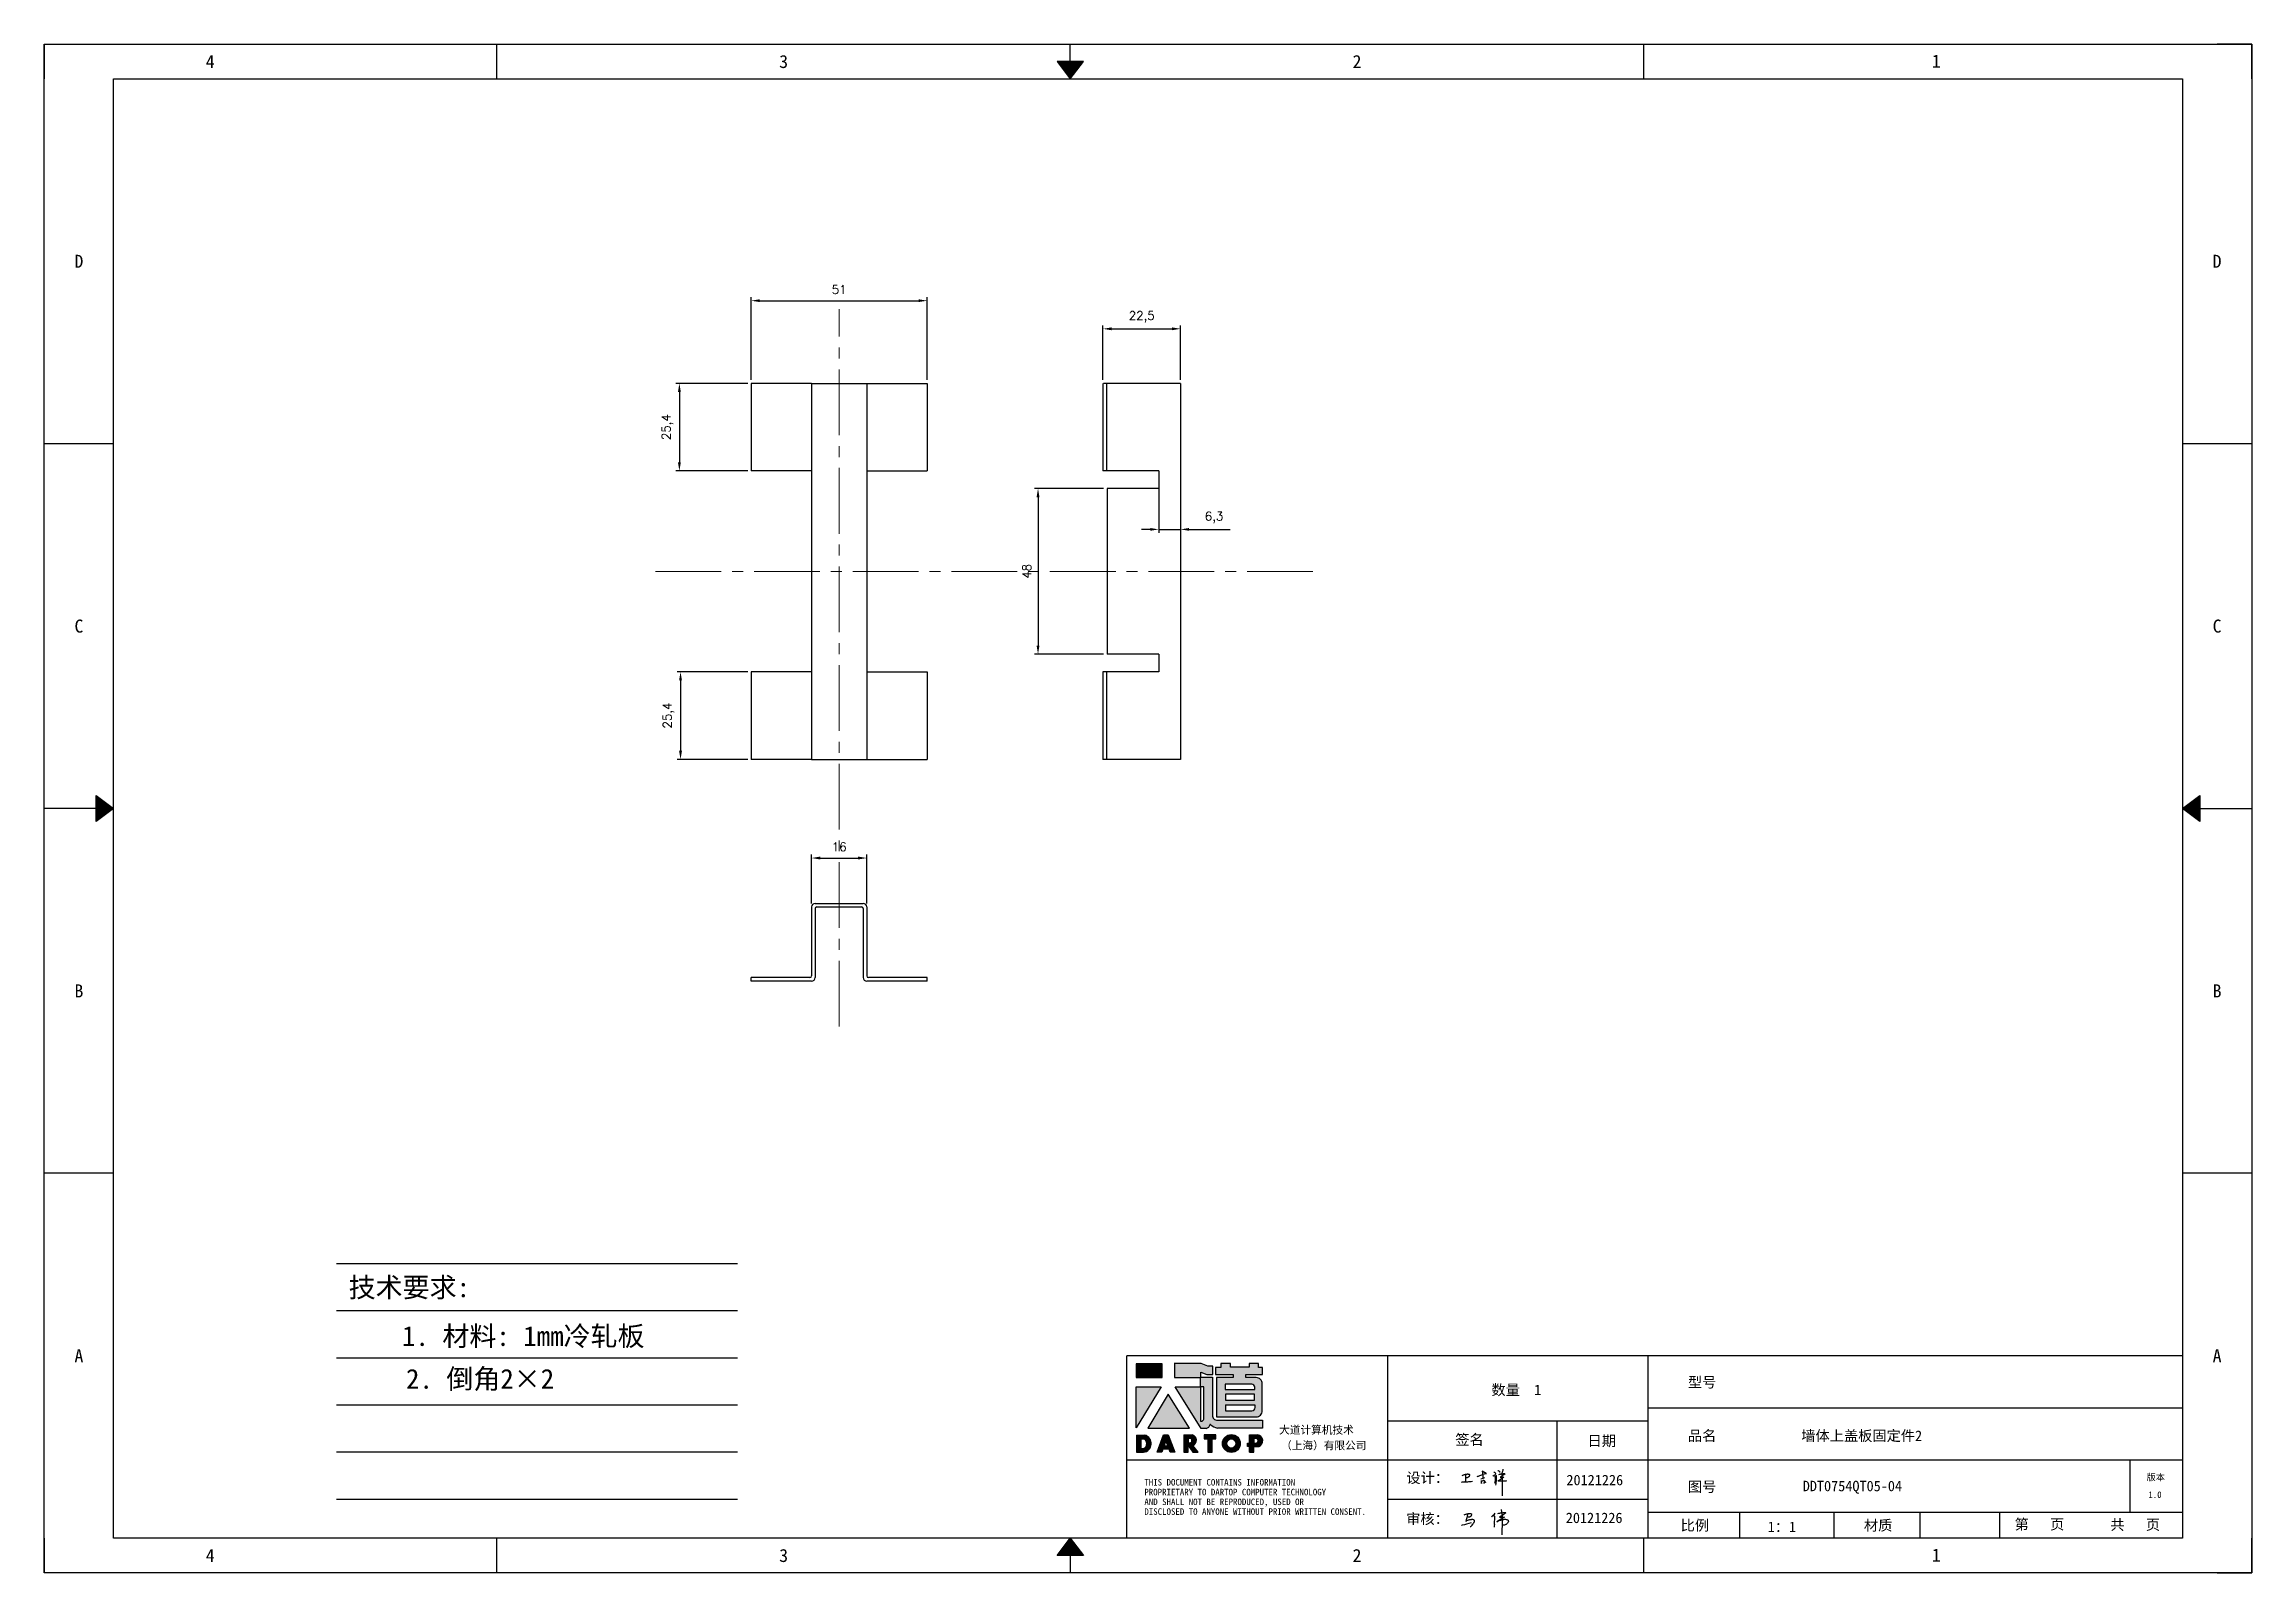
# Model space of a CAD drawing. Header units: millimetres. Extents: x 25928 to 50356, y -44172 to 20163.
# Drawn here: x 36606 to 37246, y -32308 to -31864 of the extents above; entities that cross this region are included whole.
import ezdxf
from ezdxf.enums import TextEntityAlignment as Align

# ---------------------------------------------------------------- set-up
doc = ezdxf.new("R2010")
doc.units = ezdxf.units.MM
doc.linetypes.add('CENTER2', pattern=[28.575, 19.05, -3.175, 3.175, -3.175])
doc.linetypes.add('DOT', pattern=[0.25, 0, -0.25])
doc.layers.add('4', color=7, linetype='Continuous')
doc.layers.add('print', color=30, linetype='Continuous')
doc.layers.add('cen', color=1, linetype='CENTER2', lineweight=9)
doc.layers.add('dim', color=2, linetype='Continuous', lineweight=9)
doc.styles.add('Dartop', font='')
doc.styles.add('HZ', font='')
doc.styles.add('hzHT', font='simhei.ttf')
doc.styles.get("Standard").update_dxf_attribs({"font": 'txt', "bigfont": 'gbcbig.shx'})
doc.styles.get('Dartop').set_extended_font_data('FangSong_GB2312')
doc.styles.get('HZ').set_extended_font_data('SimSun')
doc.dimstyles.new('0.5small', dxfattribs={"dimtxt": 2.5, "dimasz": 2.5, "dimexe": 1, "dimexo": 1, "dimgap": 2, "dimtad": 1, "dimtxsty": 'Standard', "dimcen": 2.5, "dimadec": 0, "dimazin": 0, "dimtfac": 1, "dimtmove": 0, "dimatfit": 3, "dimfxl": 0, "dimarcsym": 0})

msp = doc.modelspace()

# ---------------------------------------------------------------- texts
at = {"color": 0}
for s, height, style, p in [('4', 3.777, 'Dartop', (36654.571, -31869.447)), ('3', 3.777, 'Dartop', (36820.759, -31869.447)), ('2', 3.777, 'Dartop', (36986.947, -31869.447)), ('1', 3.777, 'Dartop', (37154.857, -31869.327)), ('D', 3.777, 'Dartop', (36616.509, -31927.361)), ('D', 3.777, 'Dartop', (37236.23, -31927.361)), ('C', 3.777, 'Dartop', (36616.509, -32033.117)), ('C', 3.777, 'Dartop', (37236.23, -32033.117)), ('B', 3.777, 'Dartop', (36616.509, -32138.873)), ('B', 3.777, 'Dartop', (37236.23, -32138.873)), ('A', 3.777, 'Dartop', (36616.509, -32244.629)), ('A', 3.777, 'Dartop', (37236.23, -32244.629)), ('数量  1', 3.0216, 'hzHT', (37033.124, -32254.534)), ('型号', 3.0216, 'hzHT', (37086.977, -32252.315)), ('签名', 3.0216, 'hzHT', (37019.551, -32268.934)), ('日期', 3.0216, 'hzHT', (37057.892, -32269.306)), ('品名', 3.0216, 'hzHT', (37086.977, -32267.827)), ('墙体上盖板固定件2', 3.0216, 'hzHT', (37133.226, -32267.827)), ('20121226', 3.0216, 'hzHT', (37055.857, -32280.665)), ('图号', 3.0216, 'hzHT', (37086.977, -32282.596)), ('DDT0754QT05-04', 3.0216, 'hzHT', (37130.527, -32282.399)), ('版本', 1.8885, 'hzHT', (37218.458, -32279.859)), ('1.0', 1.8885, 'Dartop', (37218.231, -32284.906)), ('20121226', 3.0216, 'hzHT', (37055.677, -32291.629)), ('比例', 3.0216, 'hzHT', (37084.87, -32293.809)), ('1：1', 3.0216, 'hzHT', (37110.102, -32294.236)), ('材质', 3.0216, 'hzHT', (37137.995, -32293.809)), ('第   页', 3.0216, 'hzHT', (37184.737, -32293.495)), ('共   页', 3.0216, 'hzHT', (37212.493, -32293.606)), ('4', 3.777, 'Dartop', (36654.571, -32302.543)), ('3', 3.777, 'Dartop', (36820.759, -32302.543)), ('2', 3.777, 'Dartop', (36986.947, -32302.543)), ('1', 3.777, 'Dartop', (37154.857, -32302.423))]:
    msp.add_text(s, height=height, dxfattribs=dict(at, style=style)).set_placement(p, align=Align.MIDDLE_CENTER)
at = {"style": 'HZ'}
for s, p in [('技术要求:', (36712.283, -32224.809)), ('      1. 材料: 1mm冷轧板       ', (36747.25, -32238.931)), ('2. 倒角2×2         ', (36750.329, -32251.336))]:
    msp.add_text(s, height=5.733, dxfattribs=at).set_placement(p, align=Align.MIDDLE_CENTER)
at = {"color": 0, "style": 'hzHT'}
for s, height, p in [('THIS DOCUMENT CONTAINS INFORMATION', 1.8885, (36925.319, -32282.267)), ('设计：', 3.0216, (37001.247, -32281.523)), ('AND SHALL NOT BE REPRODUCED, USED OR', 1.8885, (36925.319, -32287.932)), ('PROPRIETARY TO DARTOP COMPUTER TECHNOLOGY', 1.8885, (36925.319, -32285.1)), ('DISCLOSED TO ANYONE WITHOUT PRIOR WRITTEN CONSENT.', 1.8885, (36925.319, -32290.765)), ('审核：', 3.0216, (37001.202, -32293.421))]:
    msp.add_text(s, height=height, dxfattribs=at).set_placement(p)
at = {"layer": '4', "color": 0, "style": 'hzHT'}
for s, p in [('大道计算机技术', (36964.378, -32267.267)), ('（上海）有限公司', (36964.949, -32271.784))]:
    msp.add_text(s, height=2.2662, dxfattribs=at).set_placement(p)

# ---------------------------------------------------------------- blocks, each defined once
blk = doc.blocks.new('*U668')
at = {"color": 254, "linetype": 'Continuous', "extrusion": (0, 0, -1)}
for points in [[(-17, 0.333), (-16.812, 0.25), (-17, 0.5)], [(-17, 0.333), (-17.188, 0.25), (-16.812, 0.25)], [(-17, 0.333), (-17, 0.5), (-17.188, 0.25)]]:
    blk.add_solid(points, dxfattribs=at)
blk = doc.blocks.new('*U667')
at = {"color": 254, "linetype": 'Continuous', "extrusion": (0, 0, -1)}
for points in [[(-33.167, 11), (-33, 11), (-33.25, 11.188)], [(-33.167, 11), (-33.25, 11.188), (-33.25, 10.812)], [(-33.167, 11), (-33.25, 10.812), (-33, 11)]]:
    blk.add_solid(points, dxfattribs=at)
blk = doc.blocks.new('*U669')
at = {"color": 254, "linetype": 'Continuous'}
for points in [[(17, 21.667), (17.188, 21.75), (16.812, 21.75)], [(17, 21.667), (16.812, 21.75), (17, 21.5)], [(17, 21.667), (17, 21.5), (17.188, 21.75)]]:
    blk.add_solid(points, dxfattribs=at)
blk = doc.blocks.new('*U666')
at = {"color": 254, "linetype": 'Continuous', "extrusion": (0, 0, -1)}
for points in [[(-0.833, 11), (-0.75, 10.812), (-0.75, 11.188)], [(-0.833, 11), (-0.75, 11.188), (-1, 11)], [(-0.833, 11), (-1, 11), (-0.75, 10.812)]]:
    blk.add_solid(points, dxfattribs=at)
blk = doc.blocks.new('dadao')
for p, q in [((48, 19.2), (44.9, 10.4)), ((44.9, 10.4), (51.2, 10.4)), ((51.2, 10.4), (48, 19.2))]:
    blk.add_line(p, q)
for points in [[(41.8, 121.6), (41.8, 143.7), (-0.4, 143.7), (-0.4, 121.6), (41.8, 121.6)], [(104.8, 122), (104.8, 130.3), (114.1, 126.3), (124.2, 126.3), (124.2, 139.6), (115.9, 139.6), (105.1, 143.9), (61.5, 143.9)], [(61.7, 144), (61.7, 121.3), (103.9, 121.3)], [(113.4, 38.7), (105.1, 38.7), (63, 106.5), (103.9, 106.5), (103.9, 120.9), (103.9, 121.3)], [(109.7, 53.6), (109.7, 106.2), (104.3, 106.2), (104.3, 50.4), (106.6, 50.4)], [(144.6, 94.4), (144.6, 84.8), (192, 84.8), (192, 94.1), (144.9, 94.1)], [(120.2, 45), (119.5, 45), (119.5, 44.6)], [(0, 28), (0, 0), (11.8, 0)], [(0.1, 28), (14, 28)], [(7.1, 21.8), (7.1, 6.1), (12, 6.1)], [(7.1, 21.8), (11.4, 21.8)], [(76.8, 28.2), (76.8, 0), (84.1, 0), (84.1, 11.1), (91.6, -0.1), (100.3, -0.1), (91.7, 11.1)], [(76.8, 28.2), (90.6, 28.2)], [(84, 22.7), (84, 15.3), (87.2, 15.3)], [(84, 22.7), (87.3, 22.7)], [(183.7, 0), (183.7, 9.6), (180.6, 9.6), (180.6, 14.9), (183.8, 14.9), (183.8, 28.1), (196.1, 28.1), (196.5, 28.1)], [(183.7, 0), (190.9, 0), (190.9, 9.6), (198.8, 9.6)], [(194.9, 22.3), (190.8, 22.3), (190.8, 15), (194.4, 15)]]:
    blk.add_lwpolyline(points)
blk.add_lwpolyline([(137.1, 144.2), (137.1, 137.9), (128.3, 137.9), (128.3, 126.5), (157.3, 126.5), (157.3, 121.5), (130.3, 121.5), (130.3, 57.5), (194.4, 57.5, 0.414214), (204.4, 67.5), (204.4, 111.3, 0.414214), (194.4, 121.3), (177.5, 121.3), (177.5, 126.3), (204.7, 126.3), (204.7, 137.7), (198.2, 137.7), (198.2, 143.9), (183.3, 143.9), (183.3, 138), (153, 138), (153, 144.2), (137.1, 144.2)], format="xyb", close=True)
for points in [[(104.8, 122), (123.4, 122), (123.4, 60, 0.414214), (131.4, 52), (204.8, 52), (204.8, 39.1), (131.7, 39.1)], [(144.3, 110.8), (144.3, 101.8), (192.3, 101.8), (192.3, 105.5, 0.414214), (187.3, 110.5), (144.3, 110.5)], [(144.6, 77), (144.6, 67.5), (187.6, 67.5, 0.414214), (192.6, 72.5), (192.6, 76.4), (144.6, 76.4)]]:
    blk.add_lwpolyline(points, format="xyb")
for points in [[(-0.3, 106.2), (40.4, 106.2), (-0.3, 39.7), (-0.3, 106.2)], [(51.7, 94.1), (18.4, 39.3), (86.2, 39.3)], [(43.8, 28.2), (51.8, 28.2), (62.6, -0.1), (55, -0.1), (53.2, 5), (42.9, 5), (41.1, 0), (33.6, 0)], [(110, 28.1), (110, 21.9), (116, 21.9), (116, -0.1), (123.2, -0.1), (123.2, 22), (129.2, 22), (129.2, 28.1), (110, 28.1)]]:
    blk.add_lwpolyline(points, close=True)
for radius in [14.5, 7.44]:
    blk.add_circle((154.2, 14.2), radius)
for centre, radius, start, end in [((99.2, 60.7), 12.6, 305.6399, 325.969), ((111.6, 46.7), 8.19, 282.9811, 347.6627), ((136, 61.7), 22.9, 226.7358, 259.3209), ((8.5, 13.9), 8.49, 294.2143, 69.7177), ((9.6, 14.2), 14.4, 278.6604, 72.3203), ((86.4, 19), 3.8, 282.527, 76.7196), ((88.6, 19.4), 8.95, 290.6073, 77.2124), ((193.7, 18.7), 3.8, 280.9891, 72.5513), ((195.7, 18.6), 9.51, 288.8959, 85.2442)]:
    blk.add_arc(centre, radius, start, end)
blk = doc.blocks.new('h')
for p, q in [((20768.1, -2360.9), (20773, -2359.1)), ((20769.5, -2366.9), (20769.8, -2370.6)), ((20769.8, -2370.6), (20770.9, -2378)), ((20770.9, -2378), (20771.5, -2370.6)), ((20772.4, -2369.3), (20774.9, -2367.8)), ((20773, -2359.1), (20784.1, -2355.2)), ((20773.3, -2331.8), (20775.3, -2338.7)), ((20789.1, -2340.9), (20773.5, -2331.9)), ((20775.3, -2338.7), (20775.6, -2351.2)), ((20775.6, -2351.2), (20775.5, -2357.3)), ((20782.2, -2369.2), (20780, -2377.1)), ((20780, -2377.1), (20788.3, -2371.3)), ((20780.1, -2366.4), (20780.8, -2366.4)), ((20781.9, -2367.4), (20782.2, -2369.2)), ((20845.7, -2343.5), (20848.4, -2353)), ((20848.9, -2370.3), (20847.9, -2424)), ((20848.4, -2353), (20848.9, -2370.3))]:
    blk.add_line(p, q)
for points in [[(20696.6, -2372.4, 0.002073), (20710.6, -2371.9, 0.016137), (20719.6, -2371.3, 0.008314), (20736.9, -2369.3)], [(20699.1, -2348.2, -0.029745), (20704.6, -2345.4, -0.046842), (20708.4, -2344.2, -0.00919), (20714.3, -2343, -0.018517), (20717.2, -2342.5, -0.037841), (20720.3, -2342.4, -0.039541), (20723.2, -2342.8, -0.149785), (20726, -2344.3, -0.204935), (20726.9, -2346.6, -0.074872), (20726.5, -2348.3, -0.061615), (20725.6, -2350.3, -0.034204), (20723.8, -2352.6, -0.045776), (20722.3, -2354.1, -0.054985), (20720.4, -2355.3, -0.036348), (20717.3, -2356.5, -0.067752), (20715.7, -2356.8, -0.043553), (20713.2, -2356.7)], [(20755, -2351.9, -0.024077), (20759.9, -2350.1, -0.013147), (20768.7, -2346.5, -0.00522), (20775.4, -2344.1, -0.018517), (20777.3, -2343.4, -0.008274), (20786.3, -2341, -0.039541), (20788.3, -2340.8, -0.079216), (20789.4, -2341, -0.204935)], [(20813.5, -2350.1, 0.007348), (20815.9, -2348.7, 0.008421), (20818, -2347.3, 0.009459), (20819.7, -2346.2, -0.016325), (20820.7, -2345.5, -0.173771), (20821.8, -2345.3, -0.085159), (20823.9, -2346, -0.125883), (20826, -2347.9, -0.160659), (20826.6, -2350.1, -0.010447), (20826.5, -2352.3, -0.008247), (20826.2, -2355.1, -0.002698), (20825.3, -2374, 0.001562), (20823.9, -2383.7, 0.016137)], [(20816.8, -2335, -0.053561), (20819.6, -2336.1, -0.075272), (20821.3, -2337.3, -0.005295), (20822.5, -2338.5, -0.009337), (20823.1, -2339.1, -0.026146), (20823.7, -2339.8, -0.016644), (20824.5, -2340.9)], [(20832.1, -2329.2, -0.053561), (20834.9, -2330.3, -0.075272), (20836.7, -2331.5, -0.005295), (20837.8, -2332.6, -0.009337), (20838.5, -2333.3, -0.026146), (20839, -2334, -0.016644), (20839.8, -2335.1)], [(20836, -2343.7, -0.02797), (20842.1, -2342.6, -0.048868), (20845.6, -2342.2, -0.00919), (20851.1, -2341.4, -0.018517), (20853.9, -2341.1, -0.037841), (20856.7, -2341.2, -0.039541), (20859.4, -2341.6, -0.018282), (20840.6, -2354.7, -0.000937)], [(20847.6, -2340.2, 0.021784), (20849.6, -2335.9, 0.028296), (20850.8, -2332.4, 0.008136), (20851.9, -2328.2, 0.028913), (20852.2, -2327, 0.08193), (20852.1, -2325.9, 0.075058), (20851.7, -2324.7, 0.275043)]]:
    blk.add_lwpolyline(points, format="xyb")
for points in [[(20711.3, -2343.5), (20711.3, -2343.5), (20711.5, -2355.8), (20710.7, -2368), (20710.6, -2371.9)], [(20821.5, -2350.6), (20822.4, -2359.2), (20822.2, -2364.9), (20821.7, -2369), (20821.3, -2376.3), (20823.6, -2368.5), (20827.2, -2366.3), (20829.5, -2366.3)], [(20840.6, -2354.7), (20850, -2354.7), (20855, -2354.3), (20845.9, -2361.1), (20840.5, -2364), (20833, -2367.5), (20863.2, -2367.4), (20865.9, -2367.3)]]:
    blk.add_lwpolyline(points)
for centre, radius, start, end in [((20773.7, -2371.2), 2.3, 121.9907, 163.60158), ((20787.5, -2406), 40.3, 100.61827, 108.24823), ((20780.8, -2367.6), 1.15, 9.4675, 90)]:
    blk.add_arc(centre, radius, start, end)
blk = doc.blocks.new('*D740')
at = {"layer": 'Defpoints', "color": 0}
for p in [(36844.86, -32100.35), (36828.86, -32114.52), (36844.86, -32114.52)]:
    blk.add_point(p, dxfattribs=at)
at = {"layer": 'dim', "color": 0, "lineweight": -2}
for p, q in [((36828.86, -32113.52), (36828.86, -32099.35)), ((36831.36, -32100.35), (36842.36, -32100.35)), ((36844.86, -32113.52), (36844.86, -32099.35))]:
    blk.add_line(p, q, dxfattribs=at)
at = {"layer": 'dim', "color": 0}
for points in [[(36831.36, -32099.93), (36831.36, -32100.77), (36828.86, -32100.35)], [(36842.36, -32099.93), (36842.36, -32100.77), (36844.86, -32100.35)]]:
    blk.add_solid(points, dxfattribs=at)
at = {"layer": 'dim', "color": 0, "insert": (36836.86, -32097.1), "char_height": 2.5, "attachment_point": 5}
blk.add_mtext('16', dxfattribs=at)
blk = doc.blocks.new('*D741')
at = {"layer": 'Defpoints', "color": 0}
for p in [(36862.36, -31938.78), (36811.36, -31962.75), (36862.36, -31962.75)]:
    blk.add_point(p, dxfattribs=at)
at = {"layer": 'dim', "color": 0, "lineweight": -2}
for p, q in [((36811.36, -31961.75), (36811.36, -31937.78)), ((36813.86, -31938.78), (36859.86, -31938.78)), ((36862.36, -31961.75), (36862.36, -31937.78))]:
    blk.add_line(p, q, dxfattribs=at)
at = {"layer": 'dim', "color": 0}
for points in [[(36813.86, -31938.36), (36813.86, -31939.19), (36811.36, -31938.78)], [(36859.86, -31938.36), (36859.86, -31939.19), (36862.36, -31938.78)]]:
    blk.add_solid(points, dxfattribs=at)
at = {"layer": 'dim', "color": 0, "insert": (36836.86, -31935.53), "char_height": 2.5, "attachment_point": 5}
blk.add_mtext('51', dxfattribs=at)
blk = doc.blocks.new('*D742')
at = {"layer": 'Defpoints', "color": 0}
for p in [(36811.36, -31962.75), (36790.55, -31988.15), (36811.36, -31988.15)]:
    blk.add_point(p, dxfattribs=at)
at = {"layer": 'dim', "color": 0, "lineweight": -2}
for p, q in [((36810.36, -31962.75), (36789.55, -31962.75)), ((36790.55, -31965.25), (36790.55, -31985.65)), ((36810.36, -31988.15), (36789.55, -31988.15))]:
    blk.add_line(p, q, dxfattribs=at)
at = {"layer": 'dim', "color": 0}
for points in [[(36790.13, -31965.25), (36790.97, -31965.25), (36790.55, -31962.75)], [(36790.13, -31985.65), (36790.97, -31985.65), (36790.55, -31988.15)]]:
    blk.add_solid(points, dxfattribs=at)
at = {"layer": 'dim', "color": 0, "insert": (36787.09, -31975.45), "char_height": 2.5, "attachment_point": 5, "rotation": 90}
blk.add_mtext('25,4', dxfattribs=at)
blk = doc.blocks.new('*D743')
at = {"layer": 'Defpoints', "color": 0}
for p in [(36811.36, -32046.35), (36790.88, -32071.75), (36811.36, -32071.75)]:
    blk.add_point(p, dxfattribs=at)
at = {"layer": 'dim', "color": 0, "lineweight": -2}
for p, q in [((36810.36, -32046.35), (36789.88, -32046.35)), ((36790.88, -32048.85), (36790.88, -32069.25)), ((36810.36, -32071.75), (36789.88, -32071.75))]:
    blk.add_line(p, q, dxfattribs=at)
at = {"layer": 'dim', "color": 0}
for points in [[(36790.46, -32048.85), (36791.3, -32048.85), (36790.88, -32046.35)], [(36790.46, -32069.25), (36791.3, -32069.25), (36790.88, -32071.75)]]:
    blk.add_solid(points, dxfattribs=at)
at = {"layer": 'dim', "color": 0, "insert": (36787.42, -32059.05), "char_height": 2.5, "attachment_point": 5, "rotation": 90}
blk.add_mtext('25,4', dxfattribs=at)
blk = doc.blocks.new('*D744')
at = {"layer": 'Defpoints', "color": 0}
for p in [(36914.5, -31993.25), (36894.5, -32041.25), (36914.5, -32041.25)]:
    blk.add_point(p, dxfattribs=at)
at = {"layer": 'dim', "color": 0, "lineweight": -2}
for p, q in [((36913.5, -31993.25), (36893.5, -31993.25)), ((36894.5, -31995.75), (36894.5, -32038.75)), ((36913.5, -32041.25), (36893.5, -32041.25))]:
    blk.add_line(p, q, dxfattribs=at)
at = {"layer": 'dim', "color": 0}
for points in [[(36894.08, -31995.75), (36894.91, -31995.75), (36894.5, -31993.25)], [(36894.08, -32038.75), (36894.91, -32038.75), (36894.5, -32041.25)]]:
    blk.add_solid(points, dxfattribs=at)
at = {"layer": 'dim', "color": 0, "insert": (36891.25, -32017.25), "char_height": 2.5, "attachment_point": 5, "rotation": 90}
blk.add_mtext('48', dxfattribs=at)
blk = doc.blocks.new('*D745')
at = {"layer": 'Defpoints', "color": 0}
for p in [(36935.8, -31946.94), (36913.3, -31962.75), (36935.8, -31962.75)]:
    blk.add_point(p, dxfattribs=at)
at = {"layer": 'dim', "color": 0, "lineweight": -2}
for p, q in [((36913.3, -31961.75), (36913.3, -31945.94)), ((36915.8, -31946.94), (36933.3, -31946.94)), ((36935.8, -31961.75), (36935.8, -31945.94))]:
    blk.add_line(p, q, dxfattribs=at)
at = {"layer": 'dim', "color": 0}
for points in [[(36915.8, -31946.52), (36915.8, -31947.35), (36913.3, -31946.94)], [(36933.3, -31946.52), (36933.3, -31947.35), (36935.8, -31946.94)]]:
    blk.add_solid(points, dxfattribs=at)
at = {"layer": 'dim', "color": 0, "insert": (36924.55, -31943.48), "char_height": 2.5, "attachment_point": 5}
blk.add_mtext('22,5', dxfattribs=at)
blk = doc.blocks.new('*D746')
at = {"layer": 'Defpoints', "color": 0}
for p in [(36935.8, -31962.75), (36929.5, -31988.15), (36935.8, -32005.08)]:
    blk.add_point(p, dxfattribs=at)
at = {"layer": 'dim', "color": 0, "lineweight": -2}
for p, q in [((36935.8, -31963.75), (36935.8, -32006.08)), ((36929.5, -31989.15), (36929.5, -32006.08)), ((36927, -32005.08), (36924.5, -32005.08)), ((36929.5, -32005.08), (36935.8, -32005.08)), ((36938.3, -32005.08), (36950.22, -32005.08))]:
    blk.add_line(p, q, dxfattribs=at)
at = {"layer": 'dim', "color": 0}
for points in [[(36927, -32004.67), (36927, -32005.5), (36929.5, -32005.08)], [(36938.3, -32004.67), (36938.3, -32005.5), (36935.8, -32005.08)]]:
    blk.add_solid(points, dxfattribs=at)
at = {"layer": 'dim', "color": 0, "insert": (36945.51, -32001.63), "char_height": 2.5, "attachment_point": 5}
blk.add_mtext('6,3', dxfattribs=at)

# ---------------------------------------------------------------- dimensions: what is measured, and where the dimension line sits
at = {"layer": 'dim'}
for base, p1, p2, picture, middle in [((36862.359, -31938.777), (36811.359, -31962.75), (36862.359, -31962.75), '*D741', (36836.859, -31935.527)), ((36935.803, -31946.937), (36913.303, -31962.75), (36935.803, -31962.75), '*D745', (36924.553, -31943.479)), ((36935.803, -32005.085), (36929.503, -31988.15), (36935.803, -31962.75), '*D746', (36945.512, -32001.627)), ((36844.859, -32100.351), (36828.859, -32114.519), (36844.859, -32114.519), '*D740', (36836.859, -32097.101))]:
    dim = msp.add_linear_dim(base=base, p1=p1, p2=p2, dimstyle='0.5small', override={"dimpost": '\\X'}, dxfattribs=at)
    dim.commit()
    dim.dimension.update_dxf_attribs({"geometry": picture, "text_midpoint": middle})
for base, p1, p2, picture, middle in [((36790.551, -31988.15), (36811.359, -31962.75), (36811.359, -31988.15), '*D742', (36787.093, -31975.45)), ((36894.498, -32041.25), (36914.503, -31993.25), (36914.503, -32041.25), '*D744', (36891.248, -32017.25)), ((36790.879, -32071.75), (36811.359, -32046.35), (36811.359, -32071.75), '*D743', (36787.42, -32059.05))]:
    dim = msp.add_linear_dim(base=base, p1=p1, p2=p2, angle=90, dimstyle='0.5small', override={"dimpost": '\\X'}, dxfattribs=at)
    dim.commit()
    dim.dimension.update_dxf_attribs({"geometry": picture, "text_midpoint": middle})

# ---------------------------------------------------------------- hatches: boundary and pattern name
for points in [[(36930.461, -32246.968), (36922.927, -32246.968), (36922.927, -32250.904), (36930.461, -32250.904)], [(36930.218, -32253.658), (36922.947, -32253.658), (36922.947, -32265.53)], [(36932.234, -32255.813), (36926.29, -32265.609), (36938.393, -32265.609)], [(36946.078, -32267.613), (36942.638, -32267.613), (36942.638, -32268.705), (36943.711, -32268.705), (36943.711, -32272.637), (36944.996, -32272.637), (36944.996, -32268.702), (36946.078, -32268.702)]]:
    msp.add_hatch(color=0).paths.add_polyline_path(points)
h = msp.add_hatch(color=0)
h.paths.add_polyline_path([(36941.719, -32249.36), (36943.382, -32250.079), (36945.18, -32250.079), (36945.18, -32247.699), (36943.697, -32247.699), (36941.764, -32246.936), (36934.021, -32246.936), (36934.021, -32250.96), (36941.555, -32250.96), (36941.555, -32251.041), (36941.555, -32253.613), (36934.249, -32253.613), (36941.764, -32265.707), (36943.252, -32265.707, 0.2793748), (36944.338, -32264.651), (36944.338, -32264.595), (36944.469, -32264.595, 0.1431454), (36946.518, -32265.638), (36959.577, -32265.638), (36959.577, -32263.344), (36946.462, -32263.344, -0.4142136), (36945.034, -32261.916), (36945.034, -32250.833), (36941.719, -32250.833)])
h.paths.add_polyline_path([(36941.631, -32253.665), (36942.588, -32253.665), (36942.588, -32263.051, -0.0889357), (36942.034, -32263.622), (36941.628, -32263.622)], flags=16)
h = msp.add_hatch(color=0)
h.paths.add_polyline_path([(36959.554, -32248.033), (36958.392, -32248.033), (36958.392, -32246.927), (36955.737, -32246.927), (36955.737, -32247.977), (36950.315, -32247.977), (36950.315, -32246.872), (36947.475, -32246.872), (36947.475, -32247.998), (36945.906, -32247.998), (36945.906, -32250.035), (36951.084, -32250.035), (36951.084, -32250.937), (36946.259, -32250.937), (36946.259, -32262.346), (36957.713, -32262.346, 0.4142136), (36959.499, -32260.561), (36959.499, -32252.747, 0.4142136), (36957.713, -32250.962), (36954.685, -32250.962), (36954.685, -32250.077), (36959.554, -32250.077)])
h.paths.add_polyline_path([(36956.448, -32252.896, -0.4142136), (36957.341, -32253.789), (36957.341, -32254.443), (36948.765, -32254.443), (36948.765, -32252.896)], flags=16)
h.paths.add_polyline_path([(36957.286, -32255.825), (36957.286, -32257.483), (36948.821, -32257.483), (36948.821, -32255.825)], flags=16)
h.paths.add_polyline_path([(36957.396, -32258.975), (36957.396, -32259.685, -0.4142136), (36956.503, -32260.578), (36948.821, -32260.578), (36948.821, -32258.975)], flags=16)
h = msp.add_hatch(color=0)
h.paths.add_polyline_path([(36925.495, -32267.631), (36923.001, -32267.631), (36923.001, -32272.622), (36925.102, -32272.622, 0.7930159)])
h.paths.add_polyline_path([(36925.139, -32271.529), (36924.266, -32271.529), (36924.266, -32268.724), (36925.042, -32268.724, -0.6713609)], flags=16)
h = msp.add_hatch(color=0)
h.paths.add_polyline_path([(36932.253, -32267.59), (36930.829, -32267.59), (36928.998, -32272.627), (36930.347, -32272.627), (36930.664, -32271.735), (36932.491, -32271.735), (36932.815, -32272.638), (36934.174, -32272.638)])
h.paths.add_polyline_path([(36932.142, -32270.772), (36931.01, -32270.772), (36931.566, -32269.19)], flags=16)
h = msp.add_hatch(color=0)
h.paths.add_polyline_path([(36939.172, -32267.594), (36936.719, -32267.594), (36936.719, -32272.63), (36938.015, -32272.63), (36938.015, -32270.633), (36939.348, -32272.648), (36940.914, -32272.648), (36939.381, -32270.646, 0.7440549)])
h.paths.add_polyline_path([(36938.003, -32269.888), (36938.003, -32268.565), (36938.583, -32268.565, -0.796809), (36938.574, -32269.888)], flags=16)
h = msp.add_hatch(color=0)
h.paths.add_polyline_path([(36947.948, -32270.094, 1), (36953.119, -32270.094, 1)])
h.paths.add_polyline_path([(36951.862, -32270.094, -1), (36949.205, -32270.094, -1)], flags=16)
h = msp.add_hatch(color=0)
h.paths.add_polyline_path([(36958.08, -32267.606), (36958.005, -32267.606), (36955.818, -32267.606), (36955.818, -32269.956), (36955.238, -32269.956), (36955.238, -32270.91), (36955.809, -32270.91), (36955.809, -32272.621), (36957.086, -32272.621), (36957.086, -32270.903), (36958.489, -32270.903, 0.8123038)])
h.paths.add_polyline_path([(36957.067, -32269.95), (36957.067, -32268.635), (36957.793, -32268.635, -0.7782134), (36957.719, -32269.95)], flags=16)

# ---------------------------------------------------------------- linework, layer by layer
at = {"color": 0, "linetype": 'DOT'}
for p, q in [((36606.437, -31864.411), (37236.23, -31864.411)), ((36606.437, -32297.507), (36606.437, -31874.483)), ((37246.302, -31874.483), (37246.302, -32297.507)), ((37236.23, -32307.579), (36606.437, -32307.579))]:
    msp.add_line(p, q, dxfattribs=at)
at = {"color": 0}
for p, q in [((36606.437, -31864.411), (36606.437, -31874.483)), ((36737.665, -31874.483), (36737.665, -31864.411)), ((36903.853, -31869.447), (36903.853, -31864.411)), ((37070.042, -31874.483), (37070.042, -31864.411)), ((37246.302, -31864.411), (37236.23, -31864.411)), ((37246.302, -31874.483), (37246.302, -31864.411)), ((36626.581, -32297.507), (36626.581, -31874.483)), ((36626.581, -31874.483), (37226.158, -31874.483)), ((37226.158, -31874.483), (37226.158, -32297.507)), ((36626.581, -31980.239), (36606.437, -31980.239)), ((37246.302, -31980.239), (37226.158, -31980.239)), ((36621.545, -32085.995), (36606.437, -32085.995)), ((37231.194, -32085.995), (37246.302, -32085.995)), ((36626.581, -32191.751), (36606.437, -32191.751)), ((37246.302, -32191.751), (37226.158, -32191.751)), ((37226.158, -32244.629), (36920.22, -32244.629)), ((36920.22, -32297.507), (36920.22, -32244.629)), ((36995.76, -32244.629), (36995.76, -32297.507)), ((37071.301, -32297.507), (37071.301, -32244.629)), ((37071.301, -32259.737), (37226.158, -32259.737)), ((36995.76, -32263.514), (37071.301, -32263.514)), ((37044.862, -32263.514), (37044.862, -32297.507)), ((36920.22, -32274.845), (36995.76, -32274.845)), ((36995.76, -32274.845), (37226.158, -32274.845)), ((37211.05, -32289.953), (37211.05, -32274.845)), ((36995.76, -32286.176), (37071.301, -32286.176)), ((37071.301, -32289.953), (37226.158, -32289.953)), ((37097.877, -32297.507), (37097.877, -32289.953)), ((37125.267, -32297.507), (37125.267, -32289.953)), ((37150.166, -32297.507), (37150.166, -32289.953)), ((37173.28, -32297.507), (37173.28, -32289.953)), ((36606.437, -32297.507), (36606.437, -32307.579)), ((37226.158, -32297.507), (36626.581, -32297.507)), ((36737.665, -32307.579), (36737.665, -32297.507)), ((37070.042, -32307.579), (37070.042, -32297.507)), ((37246.302, -32307.579), (37246.302, -32297.507)), ((36903.853, -32302.543), (36903.853, -32307.579)), ((37236.23, -32307.579), (37246.302, -32307.579))]:
    msp.add_line(p, q, dxfattribs=at)
for p, q in [((36811.359, -31962.75), (36811.359, -31988.15)), ((36828.859, -31962.75), (36811.359, -31962.75)), ((36828.859, -31962.75), (36828.859, -32071.75)), ((36828.859, -31962.75), (36862.359, -31962.75)), ((36844.859, -31962.75), (36844.859, -32071.75)), ((36862.359, -31962.75), (36862.359, -31988.15)), ((36913.303, -31962.75), (36913.303, -31988.15)), ((36935.803, -31962.75), (36913.502, -31962.75)), ((36914.303, -31962.75), (36914.303, -31988.15)), ((36935.803, -31962.75), (36935.803, -32071.75)), ((36828.859, -31988.15), (36811.359, -31988.15)), ((36844.859, -31988.15), (36862.359, -31988.15)), ((36929.503, -31988.15), (36913.303, -31988.15)), ((36914.503, -31993.25), (36914.503, -32041.25)), ((36929.503, -31993.25), (36914.503, -31993.25)), ((36929.503, -31988.15), (36929.503, -31993.25)), ((36929.503, -32041.25), (36914.503, -32041.25)), ((36929.503, -32041.25), (36929.503, -32046.35)), ((36811.359, -32046.35), (36811.359, -32071.75)), ((36828.859, -32046.35), (36811.359, -32046.35)), ((36844.859, -32046.35), (36862.359, -32046.35)), ((36862.359, -32046.35), (36862.359, -32071.75)), ((36913.303, -32046.35), (36913.303, -32071.75)), ((36929.503, -32046.35), (36913.303, -32046.35)), ((36914.303, -32046.35), (36914.303, -32071.75)), ((36828.859, -32071.75), (36811.359, -32071.75)), ((36828.859, -32071.75), (36862.359, -32071.75)), ((36935.803, -32071.75), (36913.303, -32071.75)), ((36828.859, -32114.519), (36828.859, -32134.519)), ((36829.859, -32113.519), (36843.859, -32113.519)), ((36830.359, -32114.519), (36843.359, -32114.519)), ((36844.859, -32114.519), (36844.859, -32134.519)), ((36829.859, -32115.019), (36829.859, -32135.019)), ((36843.859, -32115.019), (36843.859, -32135.019)), ((36828.359, -32135.019), (36811.359, -32135.019)), ((36811.359, -32136.019), (36811.359, -32135.019)), ((36828.859, -32136.019), (36811.359, -32136.019)), ((36862.359, -32136.019), (36844.859, -32136.019)), ((36862.359, -32135.019), (36845.359, -32135.019)), ((36862.359, -32136.019), (36862.359, -32135.019)), ((37028.202, -32292.341), (37027.459, -32292.742)), ((37028.736, -32292.055), (37028.202, -32292.341)), ((37028.232, -32291.455), (37029.176, -32291.455)), ((37029.679, -32291.409), (37028.736, -32292.055)), ((37028.77, -32289.215), (37028.987, -32291.025)), ((37029.022, -32292.362), (37028.942, -32296.522)), ((37028.987, -32291.025), (37029.022, -32292.362)), ((37029.176, -32291.455), (37029.679, -32291.409))]:
    msp.add_line(p, q)
for points in [[(36903.853, -31874.483), (36907.63, -31869.447), (36900.076, -31869.447), (36903.853, -31874.483)], [(36626.581, -32085.995), (36621.545, -32089.772), (36621.545, -32082.218), (36626.581, -32085.995)], [(37226.158, -32085.995), (37231.194, -32082.218), (37231.194, -32089.772), (37226.158, -32085.995)], [(36903.853, -32297.507), (36907.63, -32302.543), (36900.076, -32302.543), (36903.853, -32297.507)]]:
    msp.add_lwpolyline(points, close=True, dxfattribs=at)
for points in [[(37018.026, -32290.802, -0.029745), (37018.458, -32290.585, -0.0468422), (37018.75, -32290.491, -0.0091902), (37019.207, -32290.399, -0.0185172), (37019.435, -32290.366, -0.0378406), (37019.671, -32290.358, -0.0395413), (37019.896, -32290.386, -0.1497852), (37020.115, -32290.506, -0.2049352), (37020.182, -32290.679, -0.0748717), (37020.156, -32290.816, -0.0616146), (37020.082, -32290.968, -0.0342039), (37019.947, -32291.146, -0.0457759), (37019.826, -32291.261, -0.054985), (37019.679, -32291.353, -0.0363479), (37019.437, -32291.45, -0.0677521), (37019.316, -32291.471, -0.0435534), (37019.125, -32291.461)], [(37027.459, -32292.742, -0.029745), (37028.133, -32292.405, -0.0468422), (37028.589, -32292.258, -0.0091902), (37029.301, -32292.114, -0.0185172), (37029.658, -32292.063, -0.0378406), (37030.026, -32292.051, -0.0395413), (37030.376, -32292.094, -0.1497852), (37030.717, -32292.281, -0.2049352), (37030.822, -32292.552, -0.0748717), (37030.782, -32292.765, -0.0616146), (37030.666, -32293.001, -0.0342039), (37030.455, -32293.28, -0.0457759), (37030.267, -32293.46, -0.054985), (37030.039, -32293.603, -0.0363479), (37029.661, -32293.754, -0.0677521), (37029.471, -32293.786, -0.0435534), (37029.174, -32293.771)], [(37027.769, -32290.341, -0.0279703), (37028.379, -32290.228, -0.0488679), (37028.733, -32290.191, -0.0091902), (37029.289, -32290.108, -0.0185172), (37029.567, -32290.083, -0.0378406), (37029.852, -32290.089, -0.0395413), (37030.121, -32290.137, -0.0182819), (37028.232, -32291.455, -0.0009369)]]:
    msp.add_lwpolyline(points, format="xyb")
msp.add_lwpolyline([(37018.978, -32290.443), (37018.978, -32290.443), (37018.834, -32291.328), (37018.596, -32292.16), (37018.441, -32292.671)])
for centre, radius, start, end in [((36829.859, -32114.519), 1, 90, 180), ((36830.359, -32115.019), 0.5, 90, 180), ((36843.359, -32115.019), 0.5, 0, 90), ((36843.859, -32114.519), 1, 0, 90), ((36828.359, -32134.519), 0.5, 270, 0), ((36828.859, -32135.019), 1, 270, 0), ((36844.859, -32135.019), 1, 180, 270), ((36845.359, -32134.519), 0.5, 180, 270), ((37016.921, -32292.207), 1.596, 281.076982, 291.212632), ((36981.821, -32149.731), 148.319, 283.91895, 284.971512), ((37020.88, -32296.893), 4.876, 113.202449, 120.017497), ((37019.736, -32294.223), 1.971, 102.47486, 113.202449), ((37022.592, -32307.134), 15.195, 100.36867, 102.47486), ((37020.531, -32295.871), 3.745, 96.125337, 100.36867), ((37011.954, -32286.442), 11.096, 316.919563, 320.58866), ((37020.332, -32294.012), 1.875, 87.457037, 96.125337), ((37020.339, -32293.855), 1.717, 78.399567, 87.457037), ((37018.242, -32291.833), 2.821, 324.094808, 331.378357), ((37020.581, -32292.673), 0.511, 44.324655, 78.399567), ((37020.431, -32292.94), 0.377, 319.573073, 337.48549), ((37019.393, -32292.11), 1.694, 324.910666, 333.348429), ((37020.217, -32292.418), 0.825, 326.76781, 340.871018), ((37020.744, -32292.514), 0.284, 357.998393, 44.324655), ((37020.467, -32292.504), 0.561, 340.871018, 357.998393), ((37022.237, -32284.81), 7.458, 299.265464, 300.9495), ((37039.133, -32347.322), 57.583, 102.46592, 103.2053), ((36999.891, -32263.487), 38.128, 313.366132, 315.296084), ((37147.133, -32311.721), 121.7, 171.410173, 171.768083), ((37026.708, -32291.34), 0.244, 52.375745, 91.291159), ((36812.26, -32284.423), 214.732, 357.565664, 358.057278), ((37026.625, -32291.302), 0.279, 357.196828, 33.705179), ((37020.336, -32290.891), 6.583, 352.912546, 354.802684), ((37022.805, -32291.115), 4.103, 354.802684, 357.196828), ((37019.418, -32292.954), 1.257, 283.816254, 294.030509), ((37019.686, -32293.576), 0.58, 294.836428, 309.901134)]:
    msp.add_arc(centre, radius, start, end)
at = {"layer": 'cen'}
for p, q in [((36836.859, -32149.206), (36836.859, -31941.198)), ((36783.649, -32017.25), (36975.261, -32017.25))]:
    msp.add_line(p, q, dxfattribs=at)
at = {"layer": 'Defpoints'}
for p, q in [((36691.169, -32217.92), (36807.429, -32217.92)), ((36691.169, -32231.57), (36807.429, -32231.57)), ((36691.169, -32231.57), (36807.429, -32231.57)), ((36691.169, -32245.22), (36807.429, -32245.22)), ((36691.169, -32258.87), (36807.429, -32258.87)), ((36691.169, -32272.52), (36807.429, -32272.52)), ((36691.169, -32286.17), (36807.429, -32286.17))]:
    msp.add_line(p, q, dxfattribs=at)
at = {"layer": 'print'}
msp.add_lwpolyline([(36606.437, -31864.411), (37246.302, -31864.411), (37246.302, -32307.579), (36606.437, -32307.579)], close=True, dxfattribs=at)

# ---------------------------------------------------------------- block references
at = {"color": 0, "linetype": 'Continuous', "xscale": 20.14402654906928, "yscale": 20.14402654906928, "zscale": 20.14402654906928}
for name, p in [('*U669', (36561.405, -32307.579)), ('*U666', (36606.437, -32307.579)), ('*U667', (36561.405, -32307.579)), ('*U668', (36561.405, -32307.579))]:
    msp.add_blockref(name, p, dxfattribs=at)
at = {"color": 0}
for name, p, xscale, yscale, zscale in [('dadao', (36923.001, -32272.622), 0.1785493262164481, 0.1785493262164481, 0.1785493262164481), ('h', (35413.805, -32097.445), 0.07747410198493163, 0.07747410198493163, 0.07747410198493163)]:
    msp.add_blockref(name, p, dxfattribs=dict(at, xscale=xscale, yscale=yscale, zscale=zscale))

msp.set_redraw_order([(e.dxf.handle, doc.entitydb.next_handle()) for e in msp.query("TEXT MTEXT ATTDEF DIMENSION ARC_DIMENSION")])  # texts and dimensions are drawn at this point

doc.saveas('drawing.dxf')
